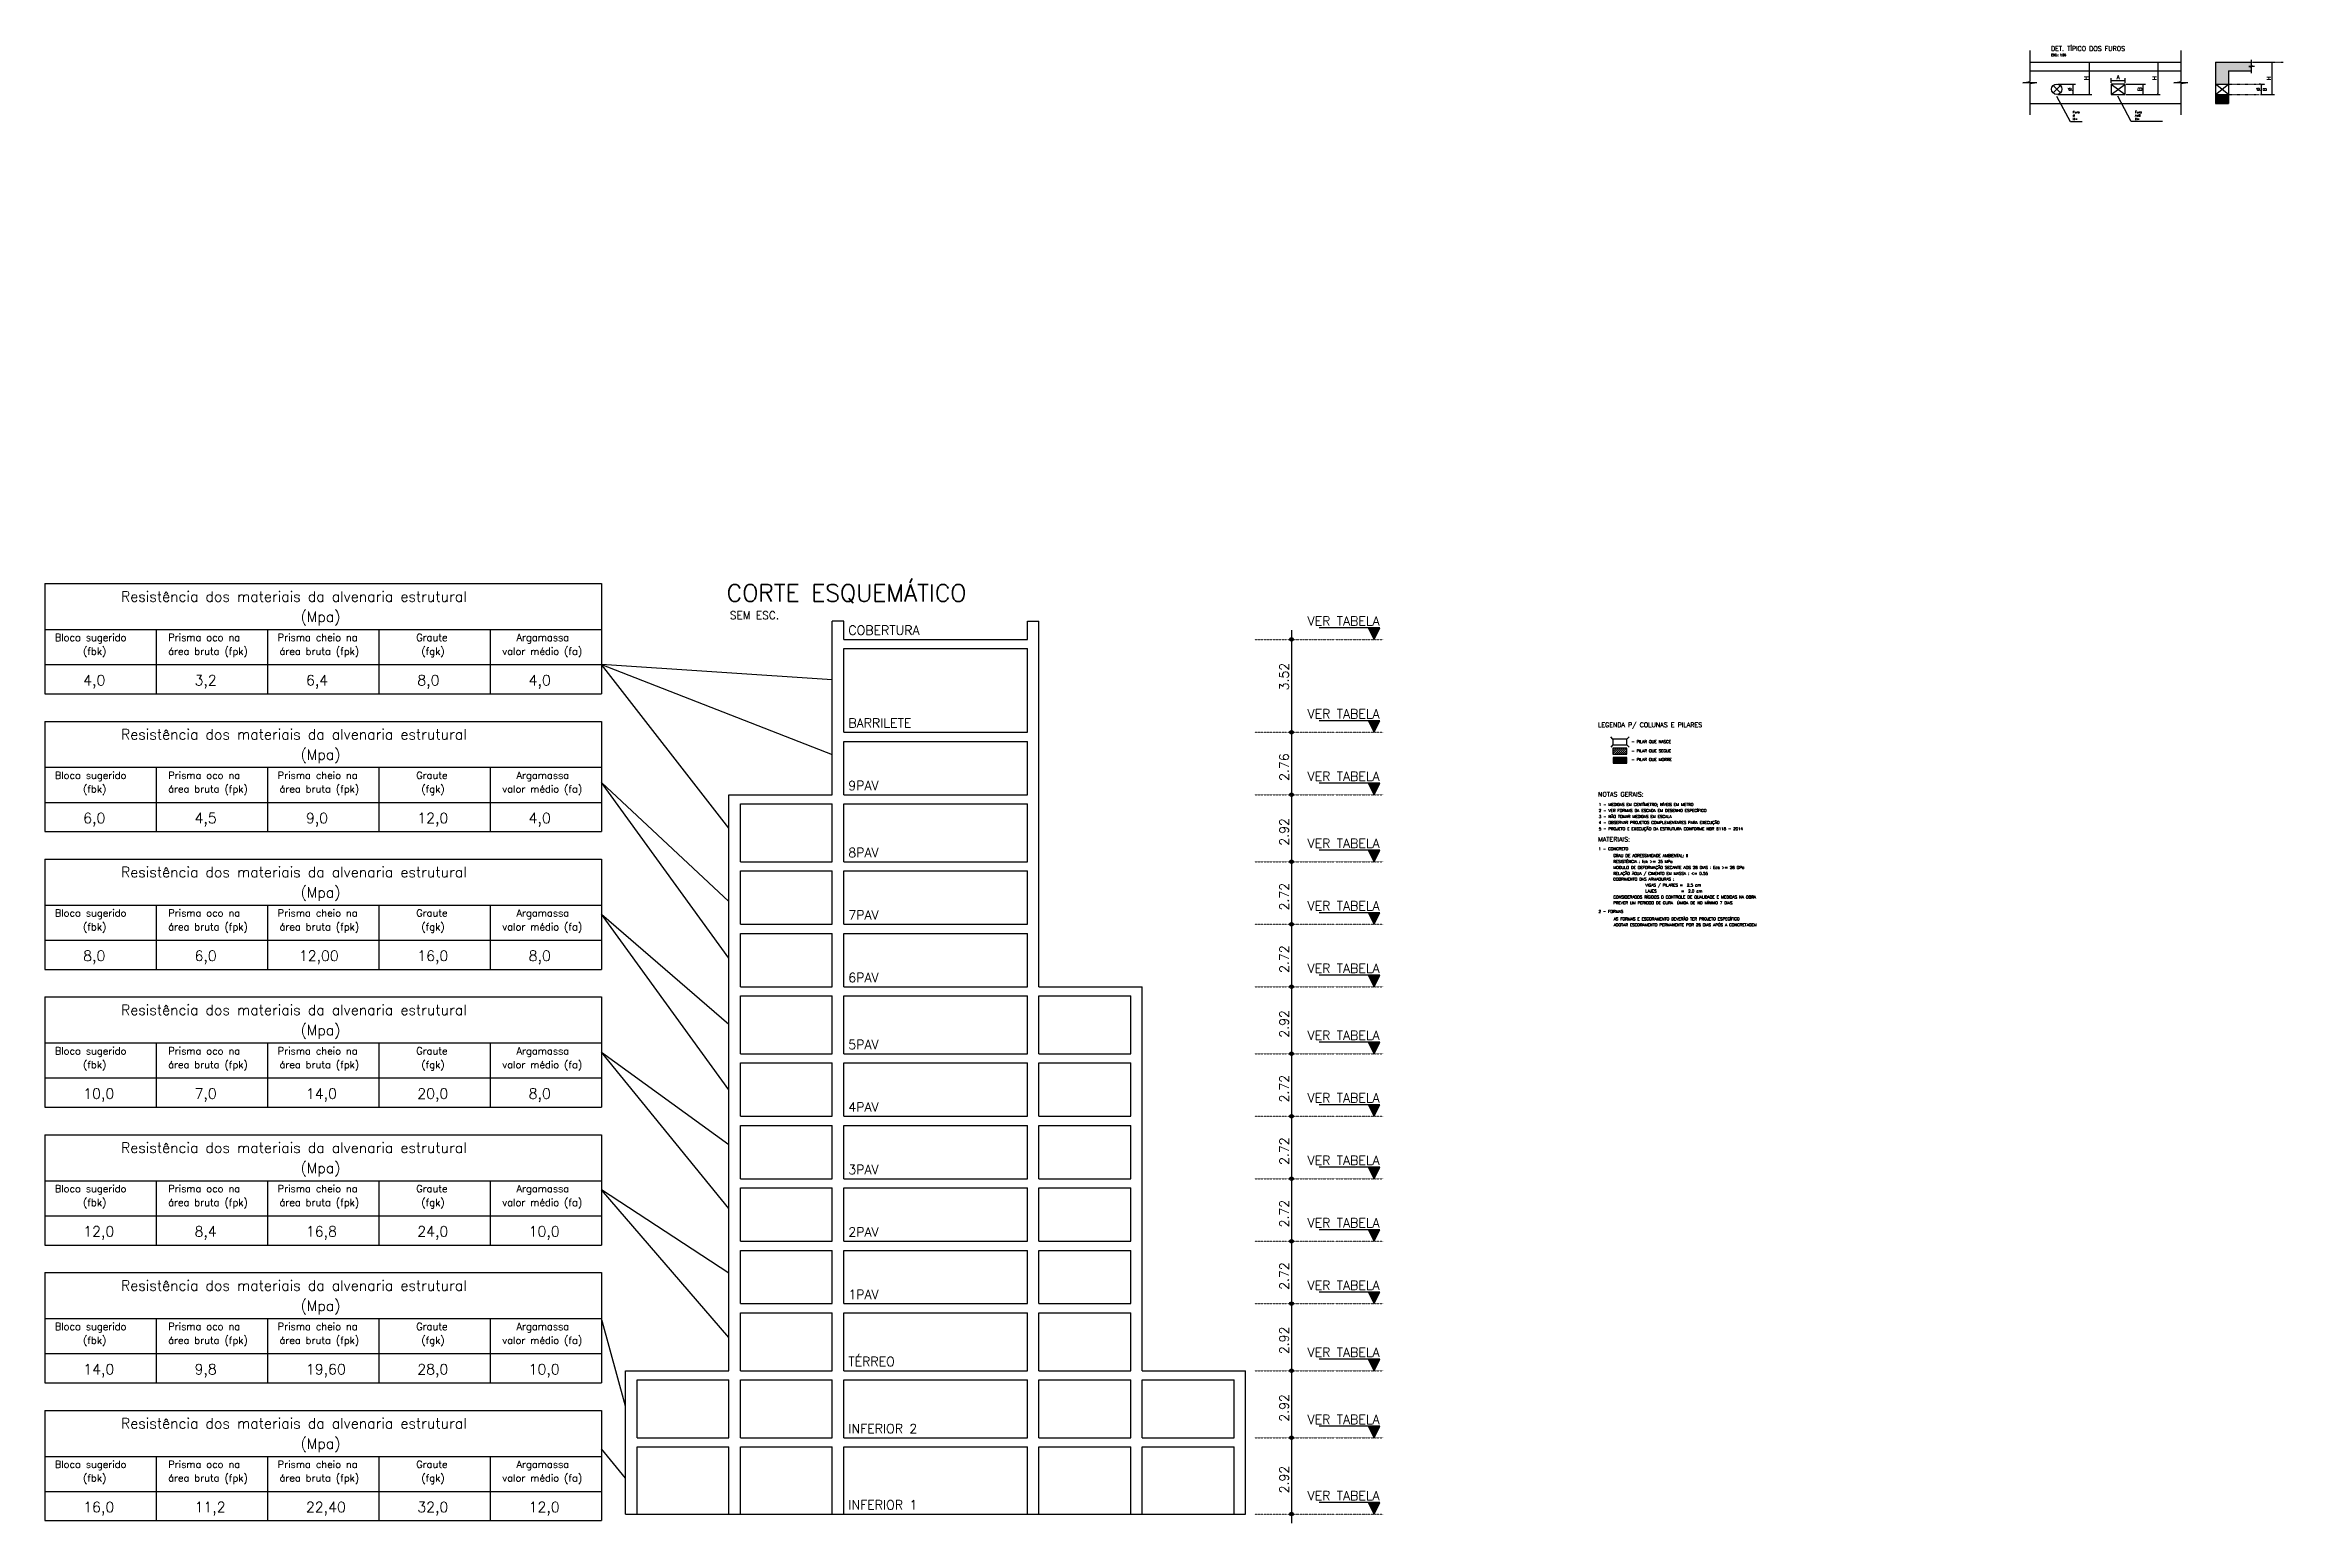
# Model space of a CAD drawing. Extents: x -39962 to 8542, y 35336 to 43602.
# Drawn here: x -39962 to -30213, y 37164 to 43602 of the extents above.
import ezdxf

# ---------------------------------------------------------------- set-up
doc = ezdxf.new("R2010")
doc.units = 0
doc.linetypes.add('ESTILO_TQS_0002', pattern=[0.4, 0.1, -0.3])
doc.linetypes.add('XR-EST$0$DASHDOT', pattern=[1, 0.5, -0.25, 0, -0.25])
doc.layers.get('0').update_dxf_attribs({"linetype": 'CONTINUOUS'})
doc.layers.get('Defpoints').update_dxf_attribs({"linetype": 'CONTINUOUS'})
for name, color, linetype in [('221', 7, 'CONTINUOUS'), ('223', 7, 'CONTINUOUS'), ('228', 2, 'CONTINUOUS'), ('41', 2, 'CONTINUOUS'), ('COTA', 1, 'CONTINUOUS'), ('H3', 253, 'CONTINUOUS'), ('H5', 1, 'CONTINUOUS'), ('LINHA-FINA', 1, 'CONTINUOUS'), ('LINHA_FINA', 1, 'CONTINUOUS'), ('ORELHA', 1, 'CONTINUOUS'), ('P-M', 5, 'CONTINUOUS'), ('P-N', 5, 'CONTINUOUS'), ('P-S', 5, 'CONTINUOUS'), ('PENA_1', 1, 'CONTINUOUS'), ('PENA_3', 3, 'CONTINUOUS'), ('SEC-LIN', 1, 'ESTILO_TQS_0002'), ('SEC-PER', 1, 'CONTINUOUS'), ('T1', 2, 'CONTINUOUS'), ('T2', 3, 'CONTINUOUS'), ('T3', 4, 'CONTINUOUS'), ('TEXTO', 3, 'CONTINUOUS'), ('VIGA', 3, 'CONTINUOUS'), ('XR-EST$0$ARQ-EXO', 12, 'XR-EST$0$DASHDOT')]:
    doc.layers.add(name, color=color, linetype=linetype)
doc.styles.add('COTA', font='romans.shx')
doc.styles.get("Standard").update_dxf_attribs({"font": 'ROMANS.SHX'})
doc.styles.add('Texto1', font='romans.shx', dxfattribs={"height": 9})
doc.styles.add('Texto2', font='romans.shx', dxfattribs={"height": 12.5})
doc.styles.add('Texto3', font='romans.shx', dxfattribs={"height": 20})
doc.dimstyles.new('forma', dxfattribs={"dimscale": 5, "dimtxt": 1.8, "dimasz": 0.8, "dimexe": 2, "dimexo": 1, "dimgap": 1, "dimtad": 1, "dimdec": 1, "dimzin": 9, "dimdsep": 46, "dimtxsty": 'COTA', "dimblk1": 'DOT', "dimblk2": 'DOT', "dimsah": 1, "dimcen": 0, "dimdle": 1, "dimclrd": 256, "dimclre": 256, "dimclrt": 2, "dimadec": 0, "dimazin": 0, "dimtfac": 1, "dimtdec": 0, "dimtmove": 0, "dimatfit": 3, "dimfxl": 1, "dimtolj": 1, "dimtzin": 0, "dimarcsym": 0})

msp = doc.modelspace()

# ---------------------------------------------------------------- texts
at = {"layer": '228', "color": 7}
for s, p in [('3.52', (-34543.93, 40790.49)), ('2.76', (-34543.93, 40396.49)), ('2.92', (-34543.93, 40114.49)), ('2.72', (-34543.93, 39832.49)), ('2.72', (-34543.93, 39560.49)), ('2.92', (-34543.93, 39278.49)), ('2.72', (-34543.93, 38996.49)), ('2.72', (-34543.93, 38724.49)), ('2.72', (-34543.93, 38452.49)), ('2.72', (-34543.93, 38180.49)), ('2.92', (-34543.93, 37900.49)), ('2.92', (-34543.93, 37606.49)), ('2.92', (-34543.93, 37294.49))]:
    msp.add_text(s, height=40, rotation=90, dxfattribs=at).set_placement(p)
at = {"layer": '41', "linetype": 'Continuous'}
for s, p in [('%%C', (-31128.83, 43288.29)), ('Furo', (-31128.83, 43303.29)), ('AxB', (-30858.31, 43288.72)), ('Furo', (-30858.31, 43303.72)), ('H=', (-31128.83, 43273.29)), ('H=', (-30858.31, 43273.72))]:
    msp.add_text(s, height=10, dxfattribs=at).set_placement(p)
at = {"layer": 'PENA_3'}
for s, p in [('COBERTURA', (-36461.93, 41032.49)), ('VER TABELA', (-34461.93, 41072.49)), ('BARRILETE', (-36461.93, 40628.49)), ('VER TABELA', (-34461.93, 40668.49)), ('9PAV     ', (-36461.93, 40356.49)), ('VER TABELA', (-34461.93, 40396.49)), ('8PAV     ', (-36461.93, 40064.49)), ('VER TABELA', (-34461.93, 40104.49)), ('7PAV     ', (-36461.93, 39792.49)), ('VER TABELA', (-34461.93, 39832.49)), ('VER TABELA', (-34461.93, 39560.49)), ('6PAV     ', (-36461.93, 39520.49)), ('VER TABELA', (-34461.93, 39268.49)), ('5PAV     ', (-36461.93, 39228.49)), ('4PAV     ', (-36461.93, 38956.49)), ('VER TABELA', (-34461.93, 38996.49)), ('3PAV     ', (-36461.93, 38684.49)), ('VER TABELA', (-34461.93, 38724.49)), ('2PAV     ', (-36461.93, 38412.49)), ('VER TABELA', (-34461.93, 38452.49)), ('VER TABELA', (-34461.93, 38180.49)), ('1PAV     ', (-36461.93, 38140.49)), ('VER TABELA', (-34461.93, 37888.49)), ('TÉRREO   ', (-36461.93, 37848.49)), ('VER TABELA', (-34461.93, 37596.49)), ('INFERIOR 2', (-36461.93, 37556.49)), ('INFERIOR 1', (-36461.93, 37224.49)), ('VER TABELA', (-34461.93, 37264.49))]:
    msp.add_text(s, height=40, dxfattribs=at).set_placement(p)
at = {"layer": 'T1', "style": 'Texto1'}
for s, height, p in [('ESC.: 1:25', 9, (-31222.83, 43552.82)), ('SEM ESC.', 33.636, (-36978.27, 41101.28))]:
    msp.add_text(s, height=height, dxfattribs=at).set_placement(p)
msp.add_text('B', height=14.04, rotation=90, dxfattribs=at).set_placement((-30286.12, 43400.86))
at = {"layer": 'T2', "style": 'Texto2'}
for s, p in [('- PILAR QUE NASCE', (-33051.83, 40561.11)), ('- PILAR QUE SEGUE', (-33051.83, 40521.11)), ('- PILAR QUE MORRE', (-33051.83, 40483.61)), ('2 - VER FORMAS DA ESCADA EM DESENHO ESPECÍFICO', (-33193.71, 40261.25)), ('1 - MEDIDAS EM CENTÍMETRO; NÍVEIS EM METRO', (-33193.71, 40287.35)), ('3 - NÃO TOMAR MEDIDAS EM ESCALA', (-33193.71, 40235.16)), ('4 - OBSERVAR PROJETOS COMPLEMENTARES PARA EXECUÇÃO', (-33193.71, 40209.07)), ('5 - PROJETO E EXECUÇÃO DA ESTRUTURA CONFORME NBR 6118 - 2014', (-33193.71, 40181.83)), ('1 - CONCRETO', (-33194.82, 40094.62)), ('GRAU DE AGRESSIVIDADE AMBIENTAL: II', (-33130.39, 40065.05)), ('COBRIMENTO DAS ARMADURAS :', (-33130.77, 39962.55)), ('RESISTÊNCIA : fck >= 35 MPa', (-33130.77, 40039.39)), ('MODULO DE DEFORMAÇÃO SECANTE AOS 28 DIAS : Ecs >= 28 GPa', (-33130.77, 40013.39)), ('RELAÇÃO ÁGUA / CIMENTO EM MASSA : <= 0.55', (-33130.77, 39987.39)), ('CONSIDERADOS RÍGIDOS O CONTROLE DE QUALIDADE E MEDIDAS NA OBRA', (-33130.39, 39884.55)), ('PREVER UM PERIODO DE CURA  ÚMIDA DE NO MÍNIMO 7 DIAS', (-33130.39, 39859.21)), ('VIGAS / PILARES =  2.5 cm', (-32990.16, 39936.55)), ('LAJES           =  2.0 cm', (-32990.16, 39910.55)), ('2 - FORMAS', (-33194.82, 39821.92)), ('AS FORMAS E ESCORAMENTO DEVERÃO TER PROJETO ESPECÍFICO', (-33129.06, 39789.42)), ('ADOTAR ESCORAMENTO PERMANENTE POR 28 DIAS APÓS A CONCRETAGEM', (-33129.06, 39763.42))]:
    msp.add_text(s, height=12.5, dxfattribs=at).set_placement(p)
at = {"layer": 'T3', "style": 'Texto3'}
for s, height, p in [('DET. TÍPICO DOS FUROS', 20, (-31224, 43575.02)), ('CORTE ESQUEMÁTICO', 74.747, (-36991.69, 41177.57)), ('LEGENDA P/ COLUNAS E PILARES', 20, (-33197.05, 40630.58)), ('NOTAS GERAIS:', 20, (-33196.59, 40328.12)), ('MATERIAIS:', 20, (-33196.59, 40132.27))]:
    msp.add_text(s, height=height, dxfattribs=at).set_placement(p)
at = {"layer": 'TEXTO', "color": 2}
for s, height, style, p in [('Resistência dos materiais da alvenaria estrutural', 45, 'Texto1', (-39629.87, 41176.77)), ('(Mpa)', 45, 'Texto1', (-38847.53, 41088.93)), ('Bloco sugerido', 31.25, 'Texto2', (-39918.15, 41005.47)), ('(fbk)', 31.25, 'Texto2', (-39795.37, 40945.47)), ('área bruta (fpk)', 31.25, 'Texto2', (-39424.21, 40945.47)), ('Prisma oco na', 31.25, 'Texto2', (-39424.21, 41005.47)), ('Prisma cheio na', 31.25, 'Texto2', (-38947.46, 41005.47)), ('área bruta (fpk)', 31.25, 'Texto2', (-38939.21, 40945.47)), ('Graute', 31.25, 'Texto2', (-38344.06, 41005.47)), ('(fgk)', 31.25, 'Texto2', (-38321.79, 40945.47)), ('valor médio (fa)', 31.25, 'Texto2', (-37969.21, 40945.47)), ('Argamassa', 31.25, 'Texto2', (-37907.12, 41005.47)), ('Resistência dos materiais da alvenaria estrutural', 45, 'Texto1', (-39629.87, 40576.77)), ('(Mpa)', 45, 'Texto1', (-38847.53, 40488.93)), ('Bloco sugerido', 31.25, 'Texto2', (-39918.15, 40405.47)), ('(fbk)', 31.25, 'Texto2', (-39795.37, 40345.47)), ('área bruta (fpk)', 31.25, 'Texto2', (-39424.21, 40345.47)), ('Prisma oco na', 31.25, 'Texto2', (-39424.21, 40405.47)), ('Prisma cheio na', 31.25, 'Texto2', (-38947.46, 40405.47)), ('área bruta (fpk)', 31.25, 'Texto2', (-38939.21, 40345.47)), ('Graute', 31.25, 'Texto2', (-38344.06, 40405.47)), ('(fgk)', 31.25, 'Texto2', (-38321.79, 40345.47)), ('valor médio (fa)', 31.25, 'Texto2', (-37969.21, 40345.47)), ('Argamassa', 31.25, 'Texto2', (-37907.12, 40405.47)), ('Resistência dos materiais da alvenaria estrutural', 45, 'Texto1', (-39629.87, 39976.77)), ('(Mpa)', 45, 'Texto1', (-38847.53, 39888.93)), ('Bloco sugerido', 31.25, 'Texto2', (-39918.15, 39805.47)), ('(fbk)', 31.25, 'Texto2', (-39795.37, 39745.47)), ('área bruta (fpk)', 31.25, 'Texto2', (-39424.21, 39745.47)), ('Prisma oco na', 31.25, 'Texto2', (-39424.21, 39805.47)), ('Prisma cheio na', 31.25, 'Texto2', (-38947.46, 39805.47)), ('área bruta (fpk)', 31.25, 'Texto2', (-38939.21, 39745.47)), ('Graute', 31.25, 'Texto2', (-38344.06, 39805.47)), ('(fgk)', 31.25, 'Texto2', (-38321.79, 39745.47)), ('valor médio (fa)', 31.25, 'Texto2', (-37969.21, 39745.47)), ('Argamassa', 31.25, 'Texto2', (-37907.12, 39805.47)), ('Resistência dos materiais da alvenaria estrutural', 45, 'Texto1', (-39629.87, 39376.77)), ('(Mpa)', 45, 'Texto1', (-38847.53, 39288.93)), ('Bloco sugerido', 31.25, 'Texto2', (-39918.15, 39205.47)), ('Prisma oco na', 31.25, 'Texto2', (-39424.21, 39205.47)), ('Prisma cheio na', 31.25, 'Texto2', (-38947.46, 39205.47)), ('Graute', 31.25, 'Texto2', (-38344.06, 39205.47)), ('Argamassa', 31.25, 'Texto2', (-37907.12, 39205.47)), ('(fbk)', 31.25, 'Texto2', (-39795.37, 39145.47)), ('área bruta (fpk)', 31.25, 'Texto2', (-39424.21, 39145.47)), ('área bruta (fpk)', 31.25, 'Texto2', (-38939.21, 39145.47)), ('(fgk)', 31.25, 'Texto2', (-38321.79, 39145.47)), ('valor médio (fa)', 31.25, 'Texto2', (-37969.21, 39145.47)), ('Resistência dos materiais da alvenaria estrutural', 45, 'Texto1', (-39629.87, 38776.77)), ('(Mpa)', 45, 'Texto1', (-38847.53, 38688.93)), ('Bloco sugerido', 31.25, 'Texto2', (-39918.15, 38605.47)), ('Prisma oco na', 31.25, 'Texto2', (-39424.21, 38605.47)), ('Prisma cheio na', 31.25, 'Texto2', (-38947.46, 38605.47)), ('Graute', 31.25, 'Texto2', (-38344.06, 38605.47)), ('Argamassa', 31.25, 'Texto2', (-37907.12, 38605.47)), ('(fbk)', 31.25, 'Texto2', (-39795.37, 38545.47)), ('área bruta (fpk)', 31.25, 'Texto2', (-39424.21, 38545.47)), ('área bruta (fpk)', 31.25, 'Texto2', (-38939.21, 38545.47)), ('(fgk)', 31.25, 'Texto2', (-38321.79, 38545.47)), ('valor médio (fa)', 31.25, 'Texto2', (-37969.21, 38545.47)), ('Resistência dos materiais da alvenaria estrutural', 45, 'Texto1', (-39629.87, 38176.77)), ('(Mpa)', 45, 'Texto1', (-38847.53, 38088.93)), ('Bloco sugerido', 31.25, 'Texto2', (-39918.15, 38005.47)), ('Prisma oco na', 31.25, 'Texto2', (-39424.21, 38005.47)), ('Prisma cheio na', 31.25, 'Texto2', (-38947.46, 38005.47)), ('Graute', 31.25, 'Texto2', (-38344.06, 38005.47)), ('Argamassa', 31.25, 'Texto2', (-37907.12, 38005.47)), ('(fbk)', 31.25, 'Texto2', (-39795.37, 37945.47)), ('área bruta (fpk)', 31.25, 'Texto2', (-39424.21, 37945.47)), ('área bruta (fpk)', 31.25, 'Texto2', (-38939.21, 37945.47)), ('(fgk)', 31.25, 'Texto2', (-38321.79, 37945.47)), ('valor médio (fa)', 31.25, 'Texto2', (-37969.21, 37945.47)), ('Resistência dos materiais da alvenaria estrutural', 45, 'Texto1', (-39629.87, 37576.77)), ('(Mpa)', 45, 'Texto1', (-38847.53, 37488.93)), ('Bloco sugerido', 31.25, 'Texto2', (-39918.15, 37405.47)), ('Prisma oco na', 31.25, 'Texto2', (-39424.21, 37405.47)), ('Prisma cheio na', 31.25, 'Texto2', (-38947.46, 37405.47)), ('Graute', 31.25, 'Texto2', (-38344.06, 37405.47)), ('Argamassa', 31.25, 'Texto2', (-37907.12, 37405.47)), ('(fbk)', 31.25, 'Texto2', (-39795.37, 37345.47)), ('área bruta (fpk)', 31.25, 'Texto2', (-39424.21, 37345.47)), ('área bruta (fpk)', 31.25, 'Texto2', (-38939.21, 37345.47)), ('(fgk)', 31.25, 'Texto2', (-38321.79, 37345.47)), ('valor médio (fa)', 31.25, 'Texto2', (-37969.21, 37345.47))]:
    msp.add_text(s, height=height, dxfattribs=dict(at, style=style)).set_placement(p)
at = {"layer": 'TEXTO', "color": 3, "style": 'Texto1'}
for s, p in [('4,0', (-39794.28, 40812.43)), ('3,2', (-39309.28, 40812.43)), ('6,4', (-38824.28, 40812.43)), ('8,0', (-38339.28, 40812.43)), ('4,0', (-37854.28, 40812.43)), ('6,0', (-39794.28, 40212.43)), ('4,5', (-39309.28, 40212.43)), ('9,0', (-38824.28, 40212.43)), ('12,0', (-38339.28, 40212.43)), ('4,0', (-37854.28, 40212.43)), ('8,0', (-39794.28, 39612.43)), ('6,0', (-39309.28, 39612.43)), ('12,00', (-38855.11, 39612.43)), ('16,0', (-38339.28, 39612.43)), ('8,0', (-37854.28, 39612.43)), ('10,0', (-39794.28, 39012.43)), ('7,0', (-39309.28, 39012.43)), ('14,0', (-38824.28, 39012.43)), ('20,0', (-38339.28, 39012.43)), ('8,0', (-37854.28, 39012.43)), ('12,0', (-39794.28, 38412.43)), ('8,4', (-39309.28, 38412.43)), ('16,8', (-38824.28, 38412.43)), ('24,0', (-38339.28, 38412.43)), ('10,0', (-37854.28, 38412.43)), ('14,0', (-39794.28, 37812.43)), ('9,8', (-39309.28, 37812.43)), ('19,60', (-38824.28, 37812.43)), ('28,0', (-38339.28, 37812.43)), ('10,0', (-37854.28, 37812.43)), ('16,0', (-39794.28, 37212.43)), ('11,2', (-39309.28, 37212.43)), ('22,40', (-38824.28, 37212.43)), ('32,0', (-38339.28, 37212.43)), ('12,0', (-37854.28, 37212.43))]:
    msp.add_text(s, height=45, dxfattribs=at).set_placement(p)

# ---------------------------------------------------------------- blocks, each defined once
blk = doc.blocks.new('_COTAZ')
at = {"layer": 'VIGA'}
for p, q in [((0.25, 0.5), (-2.4, 0.5)), ((0, 0), (-0.250001, 0.5)), ((-0.227705, 0.455408), (0.227705, 0.455408)), ((-0.205409, 0.410817), (0.205409, 0.410817)), ((-0.183113, 0.366225), (0.183113, 0.366225)), ((-0.160818, 0.321634), (0.160817, 0.321634)), ((-0.138522, 0.277043), (0.138521, 0.277042)), ((-0.116226, 0.232451), (0.116226, 0.232451)), ((-0.09393, 0.18786), (0.09393, 0.18786)), ((-0.071634, 0.143268), (0.071634, 0.143269)), ((-0.049338, 0.098677), (0.049338, 0.098677)), ((-0.027043, 0.054086), (0.027042, 0.054086)), ((0, 0), (0.25, 0.5))]:
    blk.add_line(p, q, dxfattribs=at)
blk = doc.blocks.new('DOT')
at = {"color": 0, "linetype": 'ByBlock'}
blk.add_line((-0.5, 0), (-1, 0), dxfattribs=at)
at = {"color": 0, "linetype": 'ByBlock', "const_width": 0.5}
blk.add_lwpolyline([(-0.25, 0, 1), (0.25, 0, 1)], format="xyb", close=True, dxfattribs=at)
blk = doc.blocks.new('*D160')
at = {"layer": 'COTA', "lineweight": -2, "transparency": 16777216}
for p, q in [((-30312.1, 43430.4), (-30317.1, 43430.4)), ((-30312.1, 43385.4), (-30297.1, 43385.4)), ((-30307.1, 43389.4), (-30307.1, 43426.4))]:
    blk.add_line(p, q, dxfattribs=at)
at = {"layer": 'Defpoints', "color": 0, "transparency": 16777216}
for p in [(-30317.1, 43385.4), (-30307.1, 43430.4), (-30307.1, 43430.4)]:
    blk.add_point(p, dxfattribs=at)
at = {"layer": 'COTA', "lineweight": -2, "transparency": 16777216, "xscale": 4, "yscale": 4, "zscale": 4}
for p, rotation in [((-30307.1, 43430.4), 90), ((-30307.1, 43385.4), 270)]:
    blk.add_blockref('DOT', p, dxfattribs=dict(at, rotation=rotation))
at = {"layer": 'COTA', "color": 2, "transparency": 16777216, "insert": (-30321.1, 43407.9), "char_height": 18, "attachment_point": 5, "rotation": 90, "style": 'COTA'}
blk.add_mtext('\\A1;%%C', dxfattribs=at)
blk = doc.blocks.new('_Dot')
at = {"color": 0, "linetype": 'ByBlock', "lineweight": -2}
blk.add_line((-0.5, 0), (-1, 0), dxfattribs=at)
at = {"color": 0, "linetype": 'ByBlock', "const_width": 0.5}
blk.add_lwpolyline([(-0.25, 0, 1), (0.25, 0, 1)], format="xyb", close=True, dxfattribs=at)
blk = doc.blocks.new('*D161')
at = {"layer": 'COTA', "lineweight": -2, "transparency": 16777216}
for p, q in [((-31194.2, 43430.6), (-31117.2, 43430.6)), ((-31194.2, 43385.6), (-31117.2, 43385.6)), ((-31127.2, 43389.6), (-31127.2, 43426.6))]:
    blk.add_line(p, q, dxfattribs=at)
at = {"layer": 'Defpoints', "color": 0, "transparency": 16777216}
for p in [(-31199.2, 43430.6), (-31199.2, 43385.6), (-31127.2, 43430.6)]:
    blk.add_point(p, dxfattribs=at)
at = {"layer": 'COTA', "lineweight": -2, "transparency": 16777216, "xscale": 4, "yscale": 4, "zscale": 4}
for p, rotation in [((-31127.2, 43430.6), 90), ((-31127.2, 43385.6), 270)]:
    blk.add_blockref('DOT', p, dxfattribs=dict(at, rotation=rotation))
at = {"layer": 'COTA', "color": 2, "transparency": 16777216, "insert": (-31141.2, 43408.1), "char_height": 18, "attachment_point": 5, "rotation": 90, "style": 'COTA'}
blk.add_mtext('\\A1;%%C', dxfattribs=at)
blk = doc.blocks.new('*D162')
at = {"layer": 'COTA', "lineweight": -2, "transparency": 16777216}
for p, q in [((-31095.4, 43526.6), (-31046.5, 43526.6)), ((-31056.5, 43389.6), (-31056.5, 43522.6)), ((-31194.2, 43385.6), (-31046.5, 43385.6))]:
    blk.add_line(p, q, dxfattribs=at)
at = {"layer": 'Defpoints', "color": 0, "transparency": 16777216}
for p in [(-31100.4, 43526.6), (-31056.5, 43526.6), (-31199.2, 43385.6)]:
    blk.add_point(p, dxfattribs=at)
at = {"layer": 'COTA', "lineweight": -2, "transparency": 16777216, "xscale": 4, "yscale": 4, "zscale": 4}
for p, rotation in [((-31056.5, 43526.6), 90), ((-31056.5, 43385.6), 270)]:
    blk.add_blockref('DOT', p, dxfattribs=dict(at, rotation=rotation))
at = {"layer": 'COTA', "color": 2, "transparency": 16777216, "insert": (-31070.5, 43456.1), "char_height": 18, "attachment_point": 5, "rotation": 90, "style": 'COTA'}
blk.add_mtext('\\A1;H', dxfattribs=at)
blk = doc.blocks.new('*D163')
at = {"layer": 'COTA', "lineweight": -2, "transparency": 16777216}
for p, q in [((-30806.3, 43526.6), (-30749.2, 43526.6)), ((-30759.2, 43522.6), (-30759.2, 43389.6)), ((-30896.7, 43385.6), (-30749.2, 43385.6))]:
    blk.add_line(p, q, dxfattribs=at)
at = {"layer": 'Defpoints', "color": 0, "transparency": 16777216}
for p in [(-30811.3, 43526.6), (-30901.7, 43385.6), (-30759.2, 43385.6)]:
    blk.add_point(p, dxfattribs=at)
at = {"layer": 'COTA', "lineweight": -2, "transparency": 16777216, "xscale": 4, "yscale": 4, "zscale": 4}
for p, rotation in [((-30759.2, 43526.6), 90), ((-30759.2, 43385.6), 270)]:
    blk.add_blockref('DOT', p, dxfattribs=dict(at, rotation=rotation))
at = {"layer": 'COTA', "color": 2, "transparency": 16777216, "insert": (-30773.2, 43456.1), "char_height": 18, "attachment_point": 5, "rotation": 90, "style": 'COTA'}
blk.add_mtext('\\A1;H', dxfattribs=at)
blk = doc.blocks.new('*D164')
at = {"layer": 'COTA', "lineweight": -2, "transparency": 16777216}
for p, q in [((-30896.7, 43430.6), (-30812.8, 43430.6)), ((-30896.7, 43385.6), (-30812.8, 43385.6)), ((-30822.8, 43389.6), (-30822.8, 43426.6))]:
    blk.add_line(p, q, dxfattribs=at)
at = {"layer": 'Defpoints', "color": 0, "transparency": 16777216}
for p in [(-30901.7, 43430.6), (-30901.7, 43385.6), (-30822.8, 43430.6)]:
    blk.add_point(p, dxfattribs=at)
at = {"layer": 'COTA', "lineweight": -2, "transparency": 16777216, "xscale": 4, "yscale": 4, "zscale": 4}
for p, rotation in [((-30822.8, 43430.6), 90), ((-30822.8, 43385.6), 270)]:
    blk.add_blockref('DOT', p, dxfattribs=dict(at, rotation=rotation))
at = {"layer": 'COTA', "color": 2, "transparency": 16777216, "insert": (-30836.8, 43408.1), "char_height": 18, "attachment_point": 5, "rotation": 90, "style": 'COTA'}
blk.add_mtext('\\A1;B', dxfattribs=at)
blk = doc.blocks.new('*D165')
at = {"layer": 'COTA', "lineweight": -2, "transparency": 16777216}
for p, q in [((-30961.7, 43435.6), (-30961.7, 43456.5)), ((-30957.7, 43446.5), (-30905.7, 43446.5)), ((-30901.7, 43435.6), (-30901.7, 43456.5))]:
    blk.add_line(p, q, dxfattribs=at)
at = {"layer": 'Defpoints', "color": 0, "transparency": 16777216}
for p in [(-30961.7, 43430.6), (-30901.7, 43446.5), (-30901.7, 43430.6)]:
    blk.add_point(p, dxfattribs=at)
at = {"layer": 'COTA', "lineweight": -2, "transparency": 16777216, "xscale": 4, "yscale": 4, "zscale": 4, "rotation": 180}
blk.add_blockref('DOT', (-30961.7, 43446.5), dxfattribs=at)
at = {"layer": 'COTA', "lineweight": -2, "transparency": 16777216, "xscale": 4, "yscale": 4, "zscale": 4}
blk.add_blockref('DOT', (-30901.7, 43446.5), dxfattribs=at)
at = {"layer": 'COTA', "color": 2, "transparency": 16777216, "insert": (-30931.7, 43460.5), "char_height": 18, "attachment_point": 5, "style": 'COTA'}
blk.add_mtext('\\A1;A', dxfattribs=at)
blk = doc.blocks.new('ss')
at = {"layer": 'LINHA_FINA'}
blk.add_solid([(0, 0), (-2.5, -0.3), (-2.5, 0.3)], dxfattribs=at)
blk = doc.blocks.new('*D166')
at = {"layer": 'COTA', "lineweight": -2, "transparency": 16777216}
for p, q in [((-30345.5, 43526.6), (-30251.1, 43526.6)), ((-30261.1, 43389.4), (-30261.1, 43522.6)), ((-30312.1, 43385.4), (-30251.1, 43385.4))]:
    blk.add_line(p, q, dxfattribs=at)
at = {"layer": 'Defpoints', "color": 0, "transparency": 16777216}
for p in [(-30350.5, 43526.6), (-30261.1, 43526.6), (-30317.1, 43385.4)]:
    blk.add_point(p, dxfattribs=at)
at = {"layer": 'COTA', "lineweight": -2, "transparency": 16777216, "xscale": 4, "yscale": 4, "zscale": 4}
for p, rotation in [((-30261.1, 43526.6), 90), ((-30261.1, 43385.4), 270)]:
    blk.add_blockref('DOT', p, dxfattribs=dict(at, rotation=rotation))
at = {"layer": 'COTA', "color": 2, "transparency": 16777216, "insert": (-30275.1, 43456), "char_height": 18, "attachment_point": 5, "rotation": 90, "style": 'COTA'}
blk.add_mtext('\\A1;H', dxfattribs=at)

# ---------------------------------------------------------------- dimensions: what is measured, and where the dimension line sits
at = {"layer": 'COTA'}
for base, p1, p2, text, picture, middle in [((-31056.51, 43526.58), (-31199.24, 43385.58), (-31100.42, 43526.58), 'H', '*D162', (-31070.51, 43456.08)), ((-30759.17, 43385.58), (-30811.31, 43526.58), (-30901.74, 43385.58), 'H', '*D163', (-30773.17, 43456.08)), ((-30261.06, 43526.58), (-30317.08, 43385.39), (-30350.49, 43526.58), 'H', '*D166', (-30275.06, 43455.99)), ((-31127.16, 43430.58), (-31199.24, 43385.58), (-31199.24, 43430.58), '%%C', '*D161', (-31141.16, 43408.08)), ((-30822.82, 43430.58), (-30901.74, 43385.58), (-30901.74, 43430.58), 'B', '*D164', (-30836.82, 43408.08)), ((-30307.08, 43430.39), (-30317.08, 43385.39), (-30307.08, 43430.39), '%%C', '*D160', (-30321.08, 43407.89))]:
    dim = msp.add_linear_dim(base=base, p1=p1, p2=p2, angle=90, text=text, dimstyle='forma', override={"dimtxt": 3.6, "dimlfac": 0.3334, "dimpost": ' ', "dimblk1": 'DOT', "dimblk2": 'DOT'}, dxfattribs=at)
    dim.commit()
    dim.dimension.update_dxf_attribs({"geometry": picture, "text_midpoint": middle})
dim = msp.add_linear_dim(base=(-30901.74, 43446.55), p1=(-30961.74, 43430.58), p2=(-30901.74, 43430.58), text='A', dimstyle='forma', override={"dimtxt": 3.6, "dimlfac": 0.3334, "dimpost": ' ', "dimblk1": 'DOT', "dimblk2": 'DOT'}, dxfattribs=at)
dim.commit()
dim.dimension.update_dxf_attribs({"geometry": '*D165', "text_midpoint": (-30931.74, 43460.55)})

# ---------------------------------------------------------------- hatches: boundary and pattern name
at = {"layer": 'H3'}
h = msp.add_hatch(color=256, dxfattribs=at)
h.dxf.hatch_style = 1
h.paths.add_polyline_path([(-30450.49, 43487.58), (-30350.49, 43487.58), (-30350.49, 43504.08), (-30362.49, 43507.08), (-30338.49, 43507.08), (-30350.49, 43510.08), (-30350.49, 43526.58), (-30507.49, 43526.58), (-30507.49, 43430.59), (-30450.49, 43430.59)])
h = msp.add_hatch(color=256, dxfattribs=at)
h.dxf.hatch_style = 1
h.paths.add_polyline_path([(-30450.49, 43385.69), (-30507.49, 43385.69), (-30507.49, 43346.58), (-30450.49, 43346.58)])
msp.add_hatch(color=256, dxfattribs=at).paths.add_polyline_path([(-33071.57, 40498.61), (-33131.57, 40498.61), (-33131.57, 40473.61), (-33071.57, 40473.61)])
at = {"layer": 'H5'}
h = msp.add_hatch(dxfattribs=at)
h.set_pattern_fill('ANSI31', color=256, scale=49.99995, style=0)
h.set_pattern_definition([(45, (-35358.9336, 40028.516), (-4.419413, 4.419413), [])])
h.paths.add_polyline_path([(-33132.08, 40538.61), (-33132.08, 40513.61), (-33072.34, 40513.61), (-33072.08, 40513.87), (-33072.08, 40538.61)])

# ---------------------------------------------------------------- linework, layer by layer
at = {"layer": '221', "color": 7}
msp.add_line((-34531.93, 41052.49), (-34531.93, 37164.49), dxfattribs=at)
at = {"layer": '223', "color": 7}
for centre, radius in [((-34531.93, 41012.49), 8), ((-34531.93, 41012.49), 4), ((-34531.93, 40608.49), 8), ((-34531.93, 40608.49), 4), ((-34531.93, 40336.49), 8), ((-34531.93, 40336.49), 8), ((-34531.93, 40336.49), 4), ((-34531.93, 40336.49), 4), ((-34531.93, 40044.49), 8), ((-34531.93, 40044.49), 8), ((-34531.93, 40044.49), 4), ((-34531.93, 40044.49), 4), ((-34531.93, 39772.49), 8), ((-34531.93, 39772.49), 4), ((-34531.93, 39500.49), 8), ((-34531.93, 39500.49), 8), ((-34531.93, 39500.49), 4), ((-34531.93, 39500.49), 4), ((-34531.93, 39208.49), 8), ((-34531.93, 39208.49), 4), ((-34531.93, 38936.49), 8), ((-34531.93, 38936.49), 4), ((-34531.93, 38664.49), 8), ((-34531.93, 38664.49), 4), ((-34531.93, 38392.49), 8), ((-34531.93, 38392.49), 4), ((-34531.93, 38120.49), 8), ((-34531.93, 38120.49), 8), ((-34531.93, 38120.49), 4), ((-34531.93, 38120.49), 4), ((-34531.93, 37828.49), 8), ((-34531.93, 37828.49), 4), ((-34531.93, 37536.49), 8), ((-34531.93, 37536.49), 8), ((-34531.93, 37536.49), 4), ((-34531.93, 37536.49), 4), ((-34531.93, 37204.49), 8), ((-34531.93, 37204.49), 4)]:
    msp.add_circle(centre, radius, dxfattribs=at)
at = {"layer": 'COTA'}
for p, q in [((-30338.49, 43507.08), (-30362.49, 43507.08)), ((-30362.49, 43507.08), (-30350.49, 43504.08)), ((-30350.49, 43510.08), (-30350.49, 43536.58)), ((-30338.49, 43507.08), (-30350.49, 43510.08)), ((-30350.49, 43477.58), (-30350.49, 43504.08))]:
    msp.add_line(p, q, dxfattribs=at)
at = {"layer": 'H5'}
msp.add_line((-33072.34, 40513.61), (-33072.08, 40513.87), dxfattribs=at)
at = {"layer": 'LINHA-FINA'}
for p, q in [((-31316.52, 43576.58), (-31316.52, 43441.58)), ((-30658.5, 43576.58), (-30658.5, 43441.58)), ((-31346.52, 43436.58), (-31316.52, 43441.58)), ((-31286.52, 43436.58), (-31346.52, 43436.58)), ((-31286.52, 43436.58), (-31316.52, 43431.58)), ((-31316.52, 43431.58), (-31316.52, 43296.58)), ((-31215.15, 43392.17), (-31183.33, 43423.99)), ((-31215.15, 43423.99), (-31183.33, 43392.17)), ((-30688.5, 43436.58), (-30658.5, 43441.58)), ((-30628.5, 43436.58), (-30688.5, 43436.58)), ((-30628.5, 43436.58), (-30658.5, 43431.58)), ((-30658.5, 43431.58), (-30658.5, 43296.58))]:
    msp.add_line(p, q, dxfattribs=at)
at = {"layer": 'LINHA_FINA'}
for p, q in [((-31139.64, 43265.71), (-31198.15, 43376.28)), ((-30874.28, 43267.64), (-30932.8, 43378.21)), ((-31088.17, 43265.71), (-31139.64, 43265.71)), ((-30739.17, 43267.64), (-30874.28, 43267.64))]:
    msp.add_line(p, q, dxfattribs=at)
at = {"layer": 'ORELHA', "linetype": 'Continuous'}
for points in [[(-33131.83, 40578.61), (-33141.82, 40588.61)], [(-33071.83, 40578.61), (-33061.83, 40588.61)], [(-33131.83, 40553.61), (-33141.82, 40543.62)], [(-33071.83, 40553.61), (-33061.83, 40543.62)]]:
    msp.add_lwpolyline(points, dxfattribs=at)
at = {"layer": 'P-M'}
msp.add_lwpolyline([(-33071.57, 40473.61), (-33071.57, 40498.61), (-33131.57, 40498.61), (-33131.57, 40473.61)], close=True, dxfattribs=at)
at = {"layer": 'P-N', "linetype": 'Continuous'}
msp.add_lwpolyline([(-33131.83, 40553.61), (-33071.83, 40553.61), (-33071.83, 40578.61), (-33131.83, 40578.61), (-33131.83, 40553.61)], dxfattribs=at)
at = {"layer": 'P-S'}
msp.add_lwpolyline([(-33132.08, 40513.61), (-33072.08, 40513.61), (-33072.08, 40538.61), (-33132.08, 40538.61), (-33132.08, 40513.61)], dxfattribs=at)
at = {"layer": 'PENA_1'}
for p, q in [((-30961.74, 43385.58), (-30901.74, 43430.58)), ((-30961.74, 43430.58), (-30901.74, 43385.58)), ((-39961.74, 41255.69), (-39961.74, 40775.69)), ((-39961.74, 41255.69), (-37536.74, 41255.69)), ((-37536.74, 41255.69), (-37536.74, 40775.69)), ((-39961.74, 41055.69), (-37536.74, 41055.69)), ((-39476.74, 41055.69), (-39476.74, 40775.69)), ((-38991.74, 41055.69), (-38991.74, 40775.69)), ((-38506.74, 41055.69), (-38506.74, 40775.69)), ((-38021.74, 41055.69), (-38021.74, 40775.69)), ((-39961.74, 40903.19), (-37536.74, 40903.19)), ((-36981.93, 40190.49), (-37536.74, 40903.19)), ((-37536.74, 40903.19), (-36531.93, 40511.29)), ((-36531.93, 40836.57), (-37536.74, 40903.19)), ((-39961.74, 40775.69), (-37536.74, 40775.69)), ((-39961.74, 40655.69), (-39961.74, 40175.69)), ((-39961.74, 40655.69), (-37536.74, 40655.69)), ((-37536.74, 40655.69), (-37536.74, 40175.69)), ((-39961.74, 40455.69), (-37536.74, 40455.69)), ((-39476.74, 40455.69), (-39476.74, 40175.69)), ((-38991.74, 40455.69), (-38991.74, 40175.69)), ((-38506.74, 40455.69), (-38506.74, 40175.69)), ((-38021.74, 40455.69), (-38021.74, 40175.69)), ((-36981.93, 39624.98), (-37536.74, 40390.09)), ((-37536.74, 40390.09), (-36981.93, 39871.75)), ((-39961.74, 40303.19), (-37536.74, 40303.19)), ((-39961.74, 40175.69), (-37536.74, 40175.69)), ((-39961.74, 40055.69), (-39961.74, 39575.69)), ((-39961.74, 40055.69), (-37536.74, 40055.69)), ((-37536.74, 40055.69), (-37536.74, 39575.69)), ((-39961.74, 39855.69), (-37536.74, 39855.69)), ((-39476.74, 39855.69), (-39476.74, 39575.69)), ((-38991.74, 39855.69), (-38991.74, 39575.69)), ((-38506.74, 39855.69), (-38506.74, 39575.69)), ((-38021.74, 39855.69), (-38021.74, 39575.69)), ((-36981.93, 39051.58), (-37536.74, 39815.69)), ((-37536.74, 39815.69), (-36981.93, 39337.36)), ((-39961.74, 39703.19), (-37536.74, 39703.19)), ((-39961.74, 39575.69), (-37536.74, 39575.69)), ((-39961.74, 39455.69), (-39961.74, 38975.69)), ((-39961.74, 39455.69), (-37536.74, 39455.69)), ((-37536.74, 39455.69), (-37536.74, 38975.69)), ((-39961.74, 39255.69), (-37536.74, 39255.69)), ((-39476.74, 39255.69), (-39476.74, 38975.69)), ((-38991.74, 39255.69), (-38991.74, 38975.69)), ((-38506.74, 39255.69), (-38506.74, 38975.69)), ((-38021.74, 39255.69), (-38021.74, 38975.69)), ((-36981.93, 38535.42), (-37536.74, 39215.69)), ((-37536.74, 39215.69), (-36981.93, 38814.16)), ((-39961.74, 39103.19), (-37536.74, 39103.19)), ((-39961.74, 38975.69), (-37536.74, 38975.69)), ((-39961.74, 38855.69), (-39961.74, 38375.69)), ((-39961.74, 38855.69), (-37536.74, 38855.69)), ((-37536.74, 38855.69), (-37536.74, 38375.69)), ((-39961.74, 38655.69), (-37536.74, 38655.69)), ((-39476.74, 38655.69), (-39476.74, 38375.69)), ((-38991.74, 38655.69), (-38991.74, 38375.69)), ((-38506.74, 38655.69), (-38506.74, 38375.69)), ((-38021.74, 38655.69), (-38021.74, 38375.69)), ((-36981.93, 37972.77), (-37536.74, 38615.69)), ((-36981.93, 38253.04), (-37536.74, 38615.69)), ((-39961.74, 38503.19), (-37536.74, 38503.19)), ((-39961.74, 38375.69), (-37536.74, 38375.69)), ((-39961.74, 38255.69), (-39961.74, 37775.69)), ((-39961.74, 38255.69), (-37536.74, 38255.69)), ((-37536.74, 38255.69), (-37536.74, 37775.69)), ((-39961.74, 38055.69), (-37536.74, 38055.69)), ((-39476.74, 38055.69), (-39476.74, 37775.69)), ((-38991.74, 38055.69), (-38991.74, 37775.69)), ((-38506.74, 38055.69), (-38506.74, 37775.69)), ((-38021.74, 38055.69), (-38021.74, 37775.69)), ((-37431.93, 37674.27), (-37536.74, 38055.69)), ((-39961.74, 37903.19), (-37536.74, 37903.19)), ((-39961.74, 37775.69), (-37536.74, 37775.69)), ((-39961.74, 37655.69), (-39961.74, 37175.69)), ((-39961.74, 37655.69), (-37536.74, 37655.69)), ((-37536.74, 37655.69), (-37536.74, 37175.69)), ((-39961.74, 37455.69), (-37536.74, 37455.69)), ((-39476.74, 37455.69), (-39476.74, 37175.69)), ((-38991.74, 37455.69), (-38991.74, 37175.69)), ((-38506.74, 37455.69), (-38506.74, 37175.69)), ((-38021.74, 37455.69), (-38021.74, 37175.69)), ((-37431.93, 37360.11), (-37536.74, 37487.83)), ((-39961.74, 37303.19), (-37536.74, 37303.19)), ((-39961.74, 37175.69), (-37536.74, 37175.69))]:
    msp.add_line(p, q, dxfattribs=at)
at = {"layer": 'PENA_3'}
for p, q in [((-31316.52, 43526.58), (-30658.5, 43526.58)), ((-31316.52, 43487.58), (-30658.5, 43487.58)), ((-31316.52, 43346.58), (-30658.5, 43346.58)), ((-36531.93, 40336.49), (-36531.93, 41092.49)), ((-36481.93, 41092.49), (-36531.93, 41092.49)), ((-36481.93, 41012.49), (-36481.93, 41092.49)), ((-35681.93, 41012.49), (-35681.93, 41092.49)), ((-35681.93, 41092.49), (-35631.93, 41092.49)), ((-35631.93, 39500.49), (-35631.93, 41092.49)), ((-36481.93, 41012.49), (-35681.93, 41012.49)), ((-36481.93, 40972.49), (-35681.93, 40972.49)), ((-36481.93, 40608.49), (-36481.93, 40972.49)), ((-35681.93, 40608.49), (-35681.93, 40972.49)), ((-36481.93, 40608.49), (-35681.93, 40608.49)), ((-36481.93, 40568.49), (-35681.93, 40568.49)), ((-36481.93, 40336.49), (-36481.93, 40568.49)), ((-35681.93, 40336.49), (-35681.93, 40568.49)), ((-36981.93, 40336.49), (-36531.93, 40336.49)), ((-36981.93, 40044.49), (-36981.93, 40336.49)), ((-36931.93, 40296.49), (-36531.93, 40296.49)), ((-36931.93, 40044.49), (-36931.93, 40296.49)), ((-36531.93, 40044.49), (-36531.93, 40296.49)), ((-36481.93, 40336.49), (-35681.93, 40336.49)), ((-36481.93, 40296.49), (-35681.93, 40296.49)), ((-36481.93, 40044.49), (-36481.93, 40296.49)), ((-35681.93, 40044.49), (-35681.93, 40296.49)), ((-36981.93, 37828.49), (-36981.93, 40044.49)), ((-36931.93, 40044.49), (-36531.93, 40044.49)), ((-36931.93, 40004.49), (-36531.93, 40004.49)), ((-36931.93, 39772.49), (-36931.93, 40004.49)), ((-36531.93, 39772.49), (-36531.93, 40004.49)), ((-36481.93, 40044.49), (-35681.93, 40044.49)), ((-36481.93, 40004.49), (-35681.93, 40004.49)), ((-36481.93, 39772.49), (-36481.93, 40004.49)), ((-35681.93, 39772.49), (-35681.93, 40004.49)), ((-36931.93, 39772.49), (-36531.93, 39772.49)), ((-36931.93, 39732.49), (-36531.93, 39732.49)), ((-36931.93, 39500.49), (-36931.93, 39732.49)), ((-36531.93, 39500.49), (-36531.93, 39732.49)), ((-36481.93, 39772.49), (-35681.93, 39772.49)), ((-36481.93, 39732.49), (-35681.93, 39732.49)), ((-36481.93, 39500.49), (-36481.93, 39732.49)), ((-35681.93, 39500.49), (-35681.93, 39732.49)), ((-36931.93, 39500.49), (-36531.93, 39500.49)), ((-36481.93, 39500.49), (-35681.93, 39500.49)), ((-35631.93, 39500.49), (-35181.93, 39500.49)), ((-35181.93, 37828.49), (-35181.93, 39500.49)), ((-36931.93, 39460.49), (-36531.93, 39460.49)), ((-36931.93, 39208.49), (-36931.93, 39460.49)), ((-36531.93, 39208.49), (-36531.93, 39460.49)), ((-36481.93, 39460.49), (-35681.93, 39460.49)), ((-36481.93, 39208.49), (-36481.93, 39460.49)), ((-35681.93, 39208.49), (-35681.93, 39460.49)), ((-35631.93, 39460.49), (-35231.93, 39460.49)), ((-35631.93, 39208.49), (-35631.93, 39460.49)), ((-35231.93, 39208.49), (-35231.93, 39460.49)), ((-36931.93, 39208.49), (-36531.93, 39208.49)), ((-36481.93, 39208.49), (-35681.93, 39208.49)), ((-35631.93, 39208.49), (-35231.93, 39208.49)), ((-36931.93, 39168.49), (-36531.93, 39168.49)), ((-36931.93, 38936.49), (-36931.93, 39168.49)), ((-36531.93, 38936.49), (-36531.93, 39168.49)), ((-36481.93, 39168.49), (-35681.93, 39168.49)), ((-36481.93, 38936.49), (-36481.93, 39168.49)), ((-35681.93, 38936.49), (-35681.93, 39168.49)), ((-35631.93, 39168.49), (-35231.93, 39168.49)), ((-35631.93, 38936.49), (-35631.93, 39168.49)), ((-35231.93, 38936.49), (-35231.93, 39168.49)), ((-36931.93, 38936.49), (-36531.93, 38936.49)), ((-36481.93, 38936.49), (-35681.93, 38936.49)), ((-35631.93, 38936.49), (-35231.93, 38936.49)), ((-36931.93, 38896.49), (-36531.93, 38896.49)), ((-36931.93, 38664.49), (-36931.93, 38896.49)), ((-36531.93, 38664.49), (-36531.93, 38896.49)), ((-36481.93, 38896.49), (-35681.93, 38896.49)), ((-36481.93, 38664.49), (-36481.93, 38896.49)), ((-35681.93, 38664.49), (-35681.93, 38896.49)), ((-35631.93, 38896.49), (-35231.93, 38896.49)), ((-35631.93, 38664.49), (-35631.93, 38896.49)), ((-35231.93, 38664.49), (-35231.93, 38896.49)), ((-36931.93, 38664.49), (-36531.93, 38664.49)), ((-36931.93, 38624.49), (-36531.93, 38624.49)), ((-36931.93, 38392.49), (-36931.93, 38624.49)), ((-36531.93, 38392.49), (-36531.93, 38624.49)), ((-36481.93, 38664.49), (-35681.93, 38664.49)), ((-36481.93, 38624.49), (-35681.93, 38624.49)), ((-36481.93, 38392.49), (-36481.93, 38624.49)), ((-35681.93, 38392.49), (-35681.93, 38624.49)), ((-35631.93, 38664.49), (-35231.93, 38664.49)), ((-35631.93, 38624.49), (-35231.93, 38624.49)), ((-35631.93, 38392.49), (-35631.93, 38624.49)), ((-35231.93, 38392.49), (-35231.93, 38624.49)), ((-36931.93, 38392.49), (-36531.93, 38392.49)), ((-36931.93, 38352.49), (-36531.93, 38352.49)), ((-36931.93, 38120.49), (-36931.93, 38352.49)), ((-36531.93, 38120.49), (-36531.93, 38352.49)), ((-36481.93, 38392.49), (-35681.93, 38392.49)), ((-36481.93, 38352.49), (-35681.93, 38352.49)), ((-36481.93, 38120.49), (-36481.93, 38352.49)), ((-35681.93, 38120.49), (-35681.93, 38352.49)), ((-35631.93, 38392.49), (-35231.93, 38392.49)), ((-35631.93, 38352.49), (-35231.93, 38352.49)), ((-35631.93, 38120.49), (-35631.93, 38352.49)), ((-35231.93, 38120.49), (-35231.93, 38352.49)), ((-36931.93, 38120.49), (-36531.93, 38120.49)), ((-36481.93, 38120.49), (-35681.93, 38120.49)), ((-35631.93, 38120.49), (-35231.93, 38120.49)), ((-36931.93, 38080.49), (-36531.93, 38080.49)), ((-36931.93, 37828.49), (-36931.93, 38080.49)), ((-36531.93, 37828.49), (-36531.93, 38080.49)), ((-36481.93, 37828.49), (-36481.93, 38080.49)), ((-36481.93, 38080.49), (-35681.93, 38080.49)), ((-35681.93, 37828.49), (-35681.93, 38080.49)), ((-35631.93, 37828.49), (-35631.93, 38080.49)), ((-35631.93, 38080.49), (-35231.93, 38080.49)), ((-35231.93, 37828.49), (-35231.93, 38080.49)), ((-37431.93, 37204.49), (-37431.93, 37828.49)), ((-37431.93, 37828.49), (-36981.93, 37828.49)), ((-36931.93, 37828.49), (-36531.93, 37828.49)), ((-36481.93, 37828.49), (-35681.93, 37828.49)), ((-35631.93, 37828.49), (-35231.93, 37828.49)), ((-35181.93, 37828.49), (-34731.93, 37828.49)), ((-34731.93, 37204.49), (-34731.93, 37828.49)), ((-37381.93, 37788.49), (-36981.93, 37788.49)), ((-37381.93, 37536.49), (-37381.93, 37788.49)), ((-36981.93, 37536.49), (-36981.93, 37788.49)), ((-36931.93, 37788.49), (-36531.93, 37788.49)), ((-36931.93, 37536.49), (-36931.93, 37788.49)), ((-36531.93, 37536.49), (-36531.93, 37788.49)), ((-36481.93, 37788.49), (-35681.93, 37788.49)), ((-36481.93, 37536.49), (-36481.93, 37788.49)), ((-35681.93, 37536.49), (-35681.93, 37788.49)), ((-35631.93, 37788.49), (-35231.93, 37788.49)), ((-35631.93, 37536.49), (-35631.93, 37788.49)), ((-35231.93, 37536.49), (-35231.93, 37788.49)), ((-35181.93, 37788.49), (-34781.93, 37788.49)), ((-35181.93, 37536.49), (-35181.93, 37788.49)), ((-34781.93, 37536.49), (-34781.93, 37788.49)), ((-37381.93, 37536.49), (-36981.93, 37536.49)), ((-36931.93, 37536.49), (-36531.93, 37536.49)), ((-36481.93, 37536.49), (-35681.93, 37536.49)), ((-35631.93, 37536.49), (-35231.93, 37536.49)), ((-35181.93, 37536.49), (-34781.93, 37536.49)), ((-37381.93, 37496.49), (-36981.93, 37496.49)), ((-37381.93, 37204.49), (-37381.93, 37496.49)), ((-36981.93, 37204.49), (-36981.93, 37496.49)), ((-36931.93, 37496.49), (-36531.93, 37496.49)), ((-36931.93, 37204.49), (-36931.93, 37496.49)), ((-36531.93, 37204.49), (-36531.93, 37496.49)), ((-36481.93, 37496.49), (-35681.93, 37496.49)), ((-36481.93, 37204.49), (-36481.93, 37496.49)), ((-35681.93, 37204.49), (-35681.93, 37496.49)), ((-35631.93, 37496.49), (-35231.93, 37496.49)), ((-35631.93, 37204.49), (-35631.93, 37496.49)), ((-35231.93, 37204.49), (-35231.93, 37496.49)), ((-35181.93, 37496.49), (-34781.93, 37496.49)), ((-35181.93, 37204.49), (-35181.93, 37496.49)), ((-34781.93, 37204.49), (-34781.93, 37496.49)), ((-37431.93, 37204.49), (-34731.93, 37204.49))]:
    msp.add_line(p, q, dxfattribs=at)
msp.add_lwpolyline([(-30961.74, 43385.58), (-30901.74, 43385.58), (-30901.74, 43430.58), (-30961.74, 43430.58)], close=True, dxfattribs=at)
msp.add_circle((-31199.24, 43408.08), 22.5, dxfattribs=at)
at = {"layer": 'SEC-LIN'}
for p, q in [((-34691.93, 41012.49), (-34131.93, 41012.49)), ((-34691.93, 40608.49), (-34131.93, 40608.49)), ((-34691.93, 40336.49), (-34131.93, 40336.49)), ((-34691.93, 40044.49), (-34131.93, 40044.49)), ((-34691.93, 39772.49), (-34131.93, 39772.49)), ((-34691.93, 39500.49), (-34131.93, 39500.49)), ((-34691.93, 39208.49), (-34131.93, 39208.49)), ((-34691.93, 38936.49), (-34131.93, 38936.49)), ((-34691.93, 38664.49), (-34131.93, 38664.49)), ((-34691.93, 38392.49), (-34131.93, 38392.49)), ((-34691.93, 38120.49), (-34131.93, 38120.49)), ((-34691.93, 37828.49), (-34131.93, 37828.49)), ((-34691.93, 37536.49), (-34131.93, 37536.49)), ((-34691.93, 37204.49), (-34131.93, 37204.49))]:
    msp.add_line(p, q, dxfattribs=at)
at = {"layer": 'SEC-PER', "color": 4}
for p, q in [((-30507.49, 43526.58), (-30350.49, 43526.58)), ((-30507.49, 43526.58), (-30507.49, 43346.58)), ((-30450.49, 43487.58), (-30450.49, 43346.58)), ((-30450.49, 43487.58), (-30350.49, 43487.58)), ((-30507.49, 43430.59), (-30450.49, 43430.59)), ((-30507.49, 43385.69), (-30450.49, 43385.69)), ((-30507.49, 43346.58), (-30450.49, 43346.58))]:
    msp.add_line(p, q, dxfattribs=at)
at = {"layer": 'SEC-PER'}
for p, q in [((-30507.49, 43385.69), (-30450.49, 43430.59)), ((-30450.49, 43385.69), (-30507.49, 43430.59))]:
    msp.add_line(p, q, dxfattribs=at)
at = {"layer": 'XR-EST$0$ARQ-EXO'}
for p, q in [((-30350.49, 43526.58), (-30212.71, 43526.58)), ((-30450.49, 43430.59), (-30292.63, 43430.59)), ((-30450.49, 43385.69), (-30317.08, 43385.69))]:
    msp.add_line(p, q, dxfattribs=at)

# ---------------------------------------------------------------- block references
at = {"layer": 'PENA_3', "xscale": 100, "yscale": 100}
for p in [(-34171.93, 41012.49), (-34171.93, 40608.49), (-34171.93, 40336.49), (-34171.93, 40044.49), (-34171.93, 39772.49), (-34171.93, 39500.49), (-34171.93, 39208.49), (-34171.93, 38936.49), (-34171.93, 38664.49), (-34171.93, 38392.49), (-34171.93, 38120.49), (-34171.93, 37828.49), (-34171.93, 37536.49), (-34171.93, 37204.49)]:
    msp.add_blockref('_COTAZ', p, dxfattribs=at)
at = {"layer": 'T2', "xscale": 7.874015748031495, "yscale": 7.874015748031495, "zscale": 7.874015748031495, "rotation": 117.889}
for p in [(-31198.15, 43376.28), (-30932.8, 43378.21)]:
    msp.add_blockref('ss', p, dxfattribs=at)

msp.set_redraw_order([(e.dxf.handle, doc.entitydb.next_handle()) for e in msp.query("TEXT MTEXT ATTDEF DIMENSION ARC_DIMENSION")])  # texts and dimensions are drawn at this point

doc.saveas('drawing.dxf')
